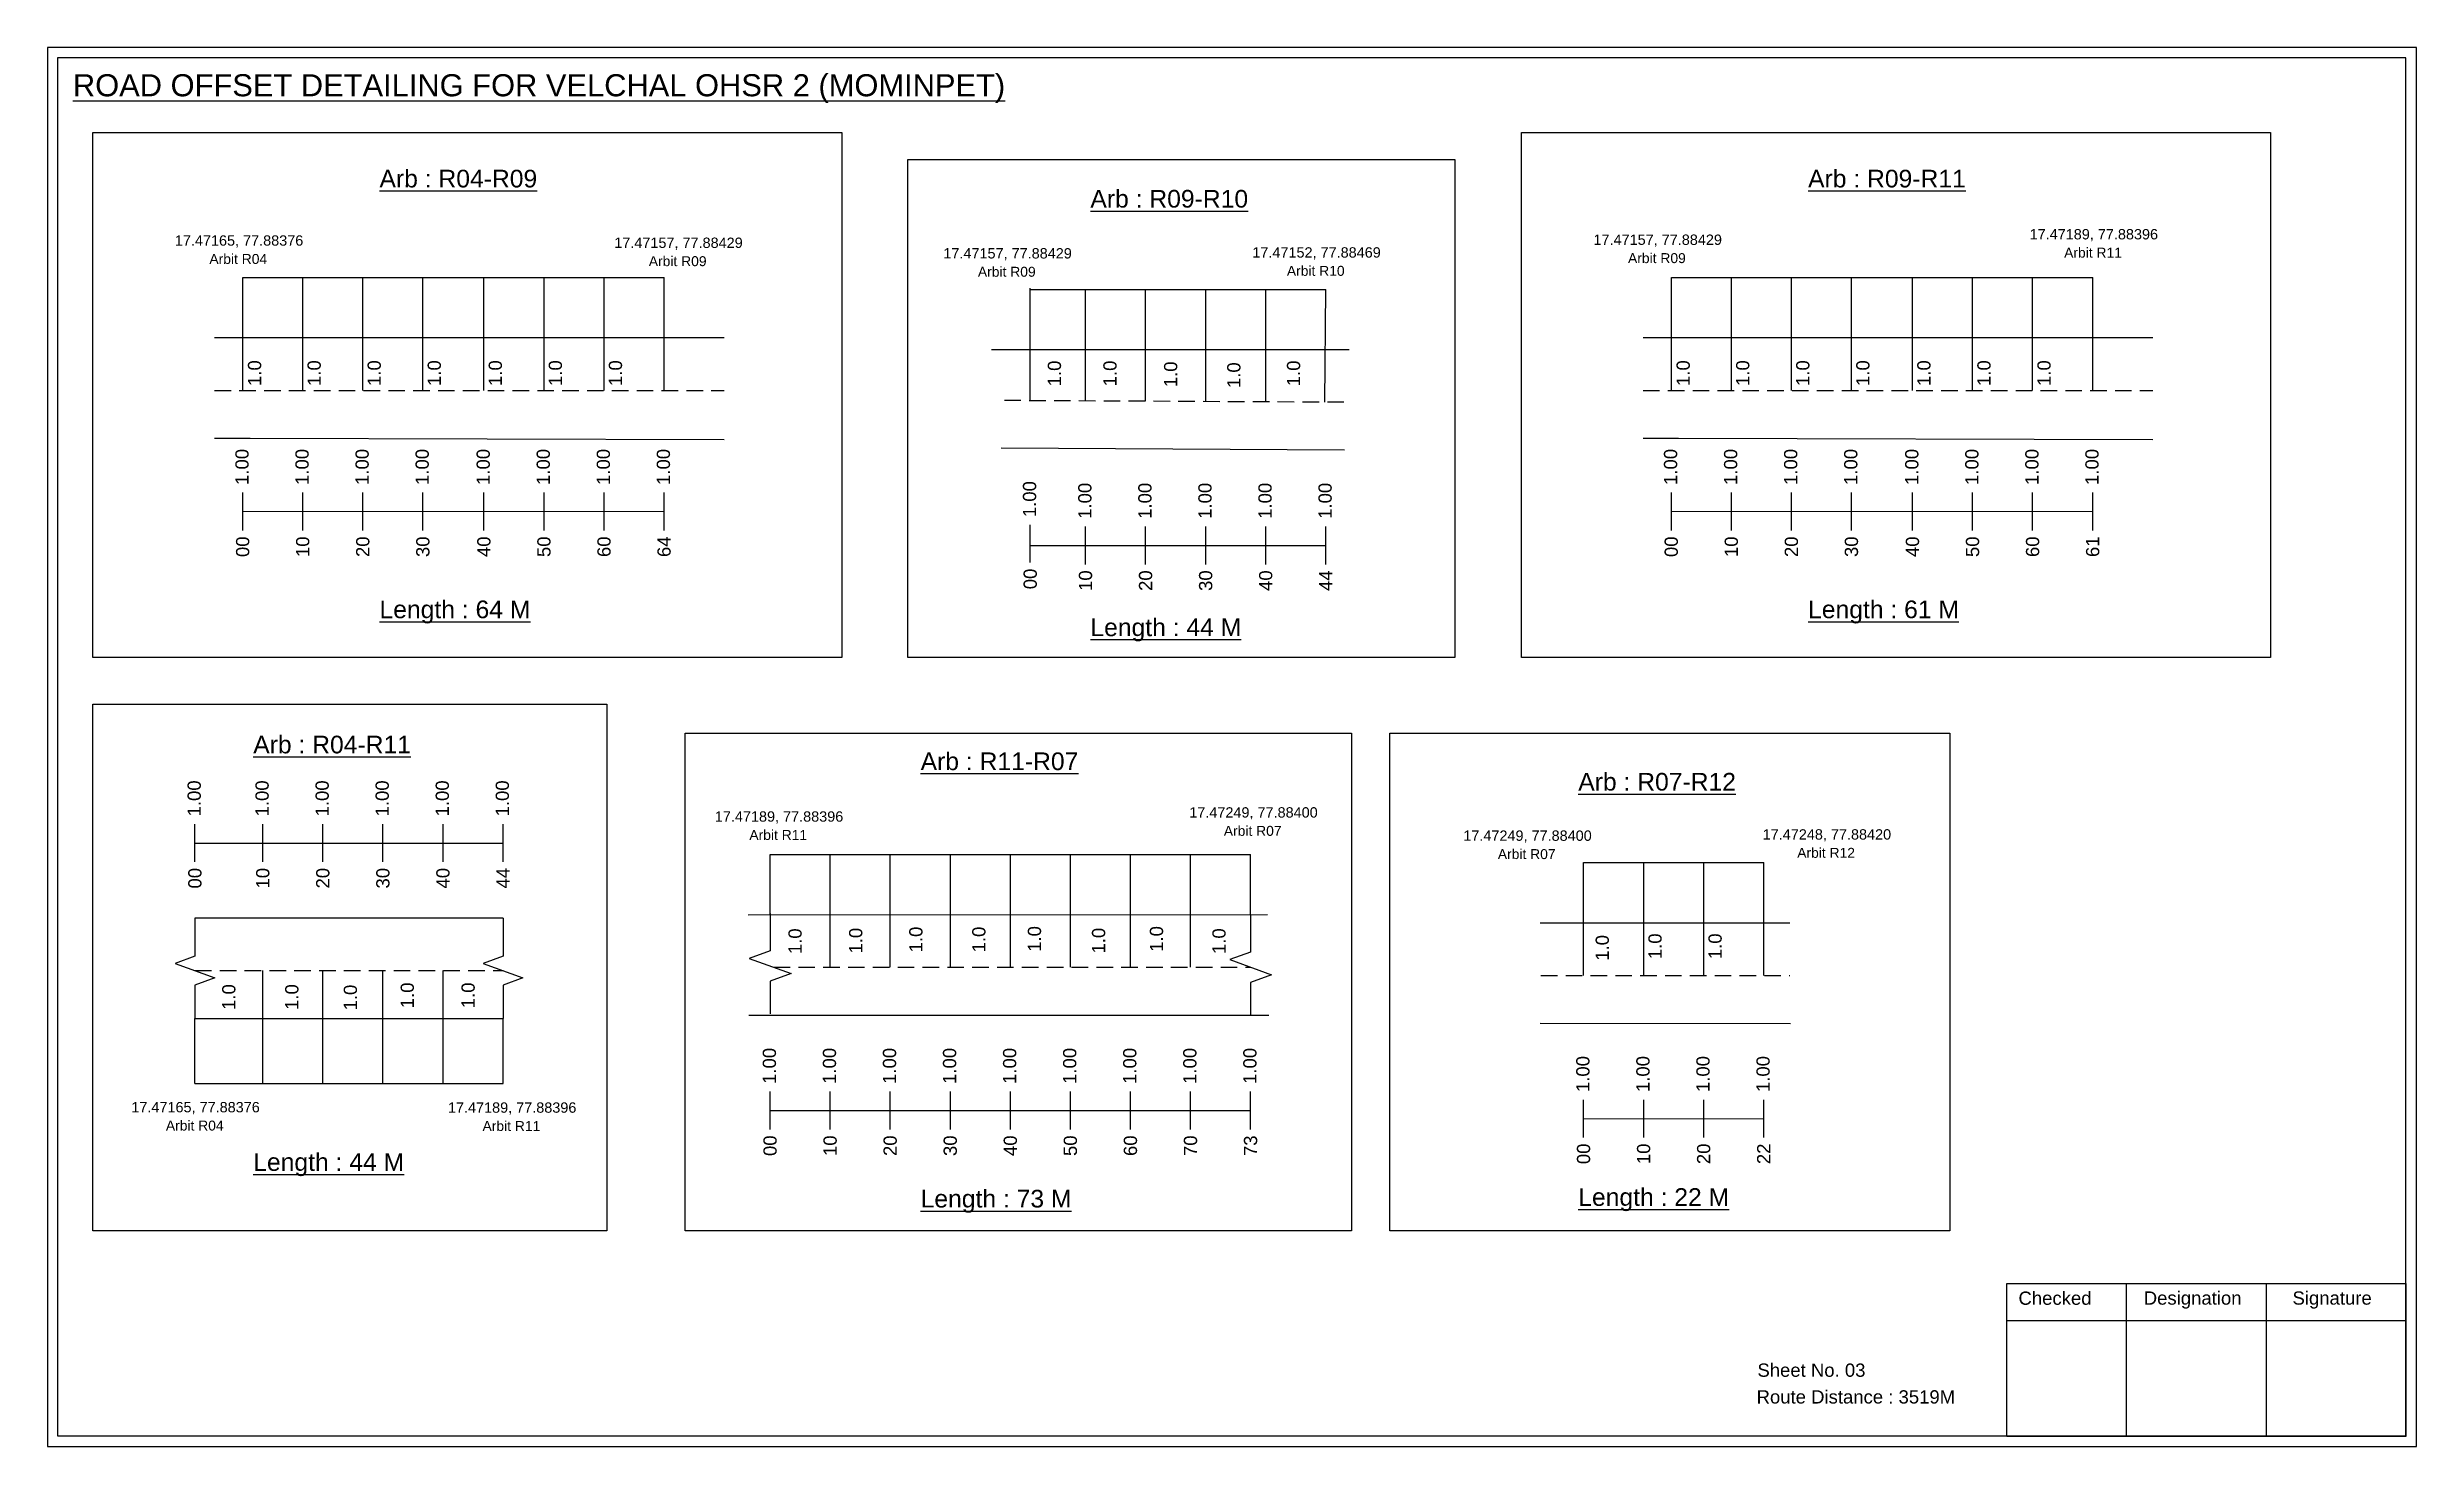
# Model space of a CAD drawing. Header units: inches. Extents: x -117 to 51867, y -12715 to 3423.
# Drawn here: x 38284 to 38821, y -590 to -273 of the extents above; entities that cross this region are included whole.
import ezdxf

# ---------------------------------------------------------------- set-up
doc = ezdxf.new("R2010")
doc.units = ezdxf.units.IN
doc.header["$MEASUREMENT"] = 0
doc.linetypes.add('DASHED2', pattern=[0.375, 0.25, -0.125])
doc.layers.add('PDF_Geometry', color=7, linetype='Continuous')
doc.layers.add('PDF_Text', color=5, linetype='Continuous')
doc.styles.add('PDF Arial', font='arial.ttf')
doc.styles.get("Standard").update_dxf_attribs({"font": 'arial.ttf'})

msp = doc.modelspace()

# ---------------------------------------------------------------- texts
at = {"color": 242, "true_color": 0xcd2027}
for s, height, p in [('%%UROAD OFFSET DETAILING FOR VELCHAL OHSR 2 (MOMINPET)', 5, (38290.01, -283.9)), ('%%UArb : R04-R09', 4, (38359.43, -304.53)), ('%%UArb : R09-R11', 4, (38682.91, -304.53)), ('%%UArb : R09-R10', 4, (38520.4, -309.09)), ('%%ULength : 64 M', 4, (38359.43, -402.03)), ('%%ULength : 44 M', 4, (38520.4, -406.09)), ('%%ULength : 61 M', 4, (38682.91, -402.03)), ('%%UArb : R04-R11', 4, (38330.84, -432.63)), ('%%UArb : R11-R07', 4, (38481.96, -436.42)), ('%%UArb : R07-R12', 4, (38630.87, -441.05)), ('%%ULength : 44 M', 4, (38330.84, -527.13)), ('%%ULength : 22 M', 4, (38630.87, -535.05)), ('%%ULength : 73 M', 4, (38481.96, -535.42))]:
    msp.add_text(s, height=height, dxfattribs=at).set_placement(p)
at = {"color": 5}
for s, height, p in [('17.47165, 77.88376', 2.34, (38313.09, -317.71)), ('17.47157, 77.88429', 2.34, (38412.59, -318.22)), ('17.47157, 77.88429', 2.34, (38634.32, -317.53)), ('17.47189, 77.88396', 2.34, (38733.07, -316.29)), ('Arbit R04', 2.246, (38320.91, -321.84)), ('Arbit R09', 2.246, (38420.41, -322.34)), ('17.47157, 77.88429', 2.34, (38487.11, -320.61)), ('17.47152, 77.88469', 2.34, (38557.07, -320.41)), ('Arbit R09', 2.246, (38642.14, -321.65)), ('Arbit R11', 2.246, (38740.89, -320.41)), ('Arbit R09', 2.246, (38494.93, -324.74)), ('Arbit R10', 2.246, (38564.89, -324.53)), ('17.47249, 77.88400', 2.34, (38542.79, -447.16)), ('17.47189, 77.88396', 2.34, (38435.36, -448.09)), ('Arbit R11', 2.246, (38443.18, -452.22)), ('Arbit R07', 2.246, (38550.61, -451.29)), ('17.47249, 77.88400', 2.34, (38604.84, -452.42)), ('17.47248, 77.88420', 2.34, (38672.63, -452.14)), ('Arbit R07', 2.246, (38612.66, -456.55)), ('Arbit R12', 2.246, (38680.45, -456.26)), ('17.47165, 77.88376', 2.34, (38303.24, -513.88)), ('17.47189, 77.88396', 2.34, (38374.93, -513.97)), ('Arbit R04', 2.246, (38311.06, -518)), ('Arbit R11', 2.246, (38382.76, -518.1))]:
    msp.add_text(s, height=height, dxfattribs=at).set_placement(p)
for p in [(38332.64, -349.47), (38346.13, -349.47), (38359.73, -349.47), (38373.33, -349.47), (38387.15, -349.47), (38400.75, -349.47), (38414.35, -349.47), (38513.75, -349.55), (38526.33, -349.55), (38540.07, -349.75), (38554.38, -349.94), (38567.9, -349.53), (38656.12, -349.47), (38669.61, -349.47), (38683.21, -349.47), (38696.81, -349.47), (38710.63, -349.47), (38724.23, -349.47), (38737.83, -349.47), (38482.38, -477.68), (38496.64, -477.68), (38509.23, -477.55), (38536.86, -477.55), (38455.02, -478.07), (38468.76, -477.94), (38523.75, -477.94), (38551.02, -478.05), (38637.8, -479.57), (38649.75, -479.21), (38663.35, -479.21), (38326.8, -490.7), (38341.07, -490.7), (38354.33, -490.82), (38367.22, -490.32), (38380.99, -490.32)]:
    msp.add_text('1.0', height=3, rotation=90).set_placement(p)
at = {"color": 217, "true_color": 0x93278f}
for s, p in [('1.00', (38329.79, -371.87)), ('1.00', (38343.39, -371.87)), ('1.00', (38356.99, -371.87)), ('1.00', (38370.59, -371.87)), ('1.00', (38384.41, -371.87)), ('1.00', (38398.01, -371.87)), ('1.00', (38411.61, -371.87)), ('1.00', (38425.21, -371.87)), ('1.00', (38653.27, -371.87)), ('1.00', (38666.87, -371.87)), ('1.00', (38680.47, -371.87)), ('1.00', (38694.07, -371.87)), ('1.00', (38707.89, -371.87)), ('1.00', (38721.49, -371.87)), ('1.00', (38735.09, -371.87)), ('1.00', (38748.69, -371.87)), ('1.00', (38508.12, -379.16)), ('1.00', (38520.64, -379.54)), ('1.00', (38534.24, -379.54)), ('1.00', (38547.84, -379.54)), ('1.00', (38561.44, -379.54)), ('1.00', (38575.04, -379.54)), ('00', (38329.94, -388.19)), ('10', (38343.54, -388.19)), ('20', (38357.14, -388.19)), ('30', (38370.74, -388.19)), ('40', (38384.56, -388.19)), ('50', (38398.16, -388.19)), ('60', (38411.76, -388.19)), ('64', (38425.36, -388.19)), ('00', (38653.42, -388.19)), ('10', (38667.02, -388.19)), ('20', (38680.62, -388.19)), ('30', (38694.22, -388.19)), ('40', (38708.04, -388.19)), ('50', (38721.64, -388.19)), ('60', (38735.24, -388.19)), ('61', (38748.84, -388.19)), ('00', (38508.27, -395.48)), ('10', (38520.79, -395.86)), ('20', (38534.39, -395.86)), ('30', (38547.99, -395.86)), ('40', (38561.59, -395.86)), ('44', (38575.19, -395.86)), ('1.00', (38318.97, -446.9)), ('1.00', (38334.34, -446.9)), ('1.00', (38347.94, -446.9)), ('1.00', (38361.54, -446.9)), ('1.00', (38375.14, -446.9)), ('1.00', (38388.74, -446.9)), ('00', (38319.12, -463.22)), ('10', (38334.49, -463.22)), ('20', (38348.09, -463.22)), ('30', (38361.69, -463.22)), ('40', (38375.29, -463.22)), ('44', (38388.89, -463.22)), ('1.00', (38449.21, -507.45)), ('1.00', (38462.81, -507.45)), ('1.00', (38476.41, -507.45)), ('1.00', (38490.01, -507.45)), ('1.00', (38503.61, -507.45)), ('1.00', (38517.21, -507.45)), ('1.00', (38530.81, -507.45)), ('1.00', (38544.41, -507.45)), ('1.00', (38558.01, -507.45)), ('1.00', (38633.41, -509.29)), ('1.00', (38647.01, -509.29)), ('1.00', (38660.61, -509.29)), ('1.00', (38674.21, -509.29)), ('00', (38449.36, -523.77)), ('10', (38462.96, -523.77)), ('20', (38476.56, -523.77)), ('30', (38490.16, -523.77)), ('40', (38503.76, -523.77)), ('50', (38517.36, -523.77)), ('60', (38530.96, -523.77)), ('70', (38544.56, -523.77)), ('73', (38558.16, -523.77)), ('00', (38633.56, -525.61)), ('10', (38647.16, -525.61)), ('20', (38660.76, -525.61)), ('22', (38674.36, -525.61))]:
    msp.add_text(s, height=3, rotation=90, dxfattribs=at).set_placement(p)
for s, p in [('Sheet No. 03', (38671.44, -573.74)), ('Route Distance : 3519M', (38671.25, -579.79))]:
    msp.add_text(s, height=3).set_placement(p)
at = {"layer": 'PDF_Text', "color": 7, "attachment_point": 7, "style": 'PDF Arial'}
for s, insert, char_height in [('Checked', (38730.55, -557.49), 3.001), ('Designation', (38758.92, -558.32), 3.0006), ('Signature', (38792.6, -558.32), 3.001)]:
    msp.add_mtext(s, dxfattribs=dict(at, insert=insert, char_height=char_height))

# ---------------------------------------------------------------- linework, layer by layer
at = {"color": 5}
for p, q in [((38328.46, -324.94), (38423.88, -324.94)), ((38651.95, -324.94), (38747.36, -324.94)), ((38506.79, -327.6), (38573.71, -327.6)), ((38447.89, -455.51), (38556.69, -455.51)), ((38632.09, -457.35), (38672.89, -457.35)), ((38317.64, -507.34), (38387.41, -507.34))]:
    msp.add_line(p, q, dxfattribs=at)
for p, q in [((38328.46, -350.47), (38328.46, -324.94)), ((38342.06, -350.47), (38342.06, -324.94)), ((38355.66, -350.47), (38355.66, -324.94)), ((38369.26, -350.47), (38369.26, -324.94)), ((38383.08, -350.47), (38383.08, -324.94)), ((38396.68, -350.47), (38396.68, -324.94)), ((38410.28, -350.47), (38410.28, -324.94)), ((38423.88, -350.47), (38423.88, -324.94)), ((38651.95, -350.47), (38651.95, -324.94)), ((38665.55, -350.47), (38665.55, -324.94)), ((38679.15, -350.47), (38679.15, -324.94)), ((38692.75, -350.47), (38692.75, -324.94)), ((38706.56, -350.47), (38706.56, -324.94)), ((38720.16, -350.47), (38720.16, -324.94)), ((38733.76, -350.47), (38733.76, -324.94)), ((38747.36, -350.47), (38747.36, -324.94)), ((38506.79, -352.84), (38506.79, -327.3)), ((38519.31, -352.89), (38519.31, -327.6)), ((38532.91, -352.94), (38532.91, -327.6)), ((38546.51, -352.88), (38546.51, -327.6)), ((38560.11, -353.14), (38560.11, -327.6)), ((38573.49, -353.1), (38573.71, -327.6)), ((38437.48, -338.59), (38322.06, -338.59)), ((38578.96, -341.28), (38498.01, -341.28)), ((38760.96, -338.59), (38645.54, -338.59)), ((38322.06, -361.27), (38330.11, -361.27)), ((38330.11, -361.27), (38437.48, -361.57)), ((38500.22, -363.48), (38577.95, -363.91)), ((38645.54, -361.27), (38653.6, -361.27)), ((38653.6, -361.27), (38760.96, -361.57)), ((38447.89, -469.16), (38447.89, -455.51)), ((38461.49, -481.05), (38461.49, -455.51)), ((38475.09, -481.05), (38475.09, -455.51)), ((38488.69, -481.05), (38488.69, -455.51)), ((38502.29, -481.05), (38502.29, -455.51)), ((38515.89, -481.05), (38515.89, -455.51)), ((38529.49, -481.05), (38529.49, -455.51)), ((38543.09, -481.05), (38543.09, -455.51)), ((38556.69, -469.17), (38556.69, -455.51)), ((38632.09, -482.89), (38632.09, -457.35)), ((38645.69, -482.89), (38645.69, -457.35)), ((38659.29, -482.89), (38659.29, -457.35)), ((38672.89, -482.89), (38672.89, -457.35)), ((38387.41, -469.92), (38317.64, -469.92)), ((38442.89, -469.17), (38560.5, -469.11)), ((38622.25, -471), (38678.74, -471)), ((38333.01, -507.34), (38333.01, -481.8)), ((38346.61, -507.34), (38346.61, -481.8)), ((38360.21, -507.34), (38360.21, -481.8)), ((38373.81, -507.34), (38373.81, -481.8)), ((38317.64, -492.61), (38387.41, -492.61)), ((38317.64, -507.34), (38317.64, -492.61)), ((38387.41, -507.34), (38387.41, -492.61)), ((38443.03, -491.85), (38560.81, -491.85)), ((38622.25, -493.69), (38678.96, -493.81))]:
    msp.add_line(p, q)
at = {"linetype": 'DASHED2', "ltscale": 15}
for p, q in [((38322.06, -350.47), (38437.48, -350.47)), ((38500.93, -352.69), (38579.22, -353.1)), ((38645.54, -350.47), (38760.96, -350.47)), ((38317.64, -481.8), (38387.41, -481.8)), ((38448.65, -481.05), (38556.69, -481.05)), ((38622.4, -482.89), (38678.74, -482.89))]:
    msp.add_line(p, q, dxfattribs=at)
at = {"color": 217, "true_color": 0x93278f}
for p, q in [((38328.46, -382.17), (38328.46, -373.61)), ((38342.06, -382.17), (38342.06, -373.61)), ((38355.66, -382.17), (38355.66, -373.61)), ((38369.26, -382.17), (38369.26, -373.61)), ((38383.08, -382.17), (38383.08, -373.61)), ((38396.68, -382.17), (38396.68, -373.61)), ((38410.28, -382.17), (38410.28, -373.61)), ((38423.88, -382.17), (38423.88, -373.61)), ((38651.95, -382.17), (38651.95, -373.61)), ((38665.55, -382.17), (38665.55, -373.61)), ((38679.15, -382.17), (38679.15, -373.61)), ((38692.75, -382.17), (38692.75, -373.61)), ((38706.56, -382.17), (38706.56, -373.61)), ((38720.16, -382.17), (38720.16, -373.61)), ((38733.76, -382.17), (38733.76, -373.61)), ((38747.36, -382.17), (38747.36, -373.61)), ((38328.46, -377.9), (38423.88, -377.83)), ((38506.79, -389.45), (38506.79, -380.9)), ((38651.95, -377.9), (38747.36, -377.83)), ((38506.79, -385.57), (38573.71, -385.55)), ((38519.31, -389.84), (38519.31, -381.28)), ((38532.91, -389.84), (38532.91, -381.28)), ((38546.51, -389.84), (38546.51, -381.28)), ((38560.11, -389.84), (38560.11, -381.28)), ((38573.71, -389.84), (38573.71, -381.28)), ((38317.64, -457.2), (38317.64, -448.64)), ((38333.01, -457.2), (38333.01, -448.64)), ((38346.61, -457.2), (38346.61, -448.64)), ((38360.21, -457.2), (38360.21, -448.64)), ((38373.81, -457.2), (38373.81, -448.64)), ((38387.41, -457.2), (38387.41, -448.64)), ((38317.64, -452.93), (38387.41, -452.93)), ((38447.89, -517.75), (38447.89, -509.19)), ((38461.49, -517.75), (38461.49, -509.19)), ((38475.09, -517.75), (38475.09, -509.19)), ((38488.69, -517.75), (38488.69, -509.19)), ((38502.29, -517.75), (38502.29, -509.19)), ((38515.89, -517.75), (38515.89, -509.19)), ((38529.49, -517.75), (38529.49, -509.19)), ((38543.09, -517.75), (38543.09, -509.19)), ((38556.69, -517.75), (38556.69, -509.19)), ((38447.89, -513.48), (38556.69, -513.48)), ((38632.09, -519.58), (38632.09, -511.03)), ((38645.69, -519.58), (38645.69, -511.03)), ((38659.29, -519.58), (38659.29, -511.03)), ((38672.89, -519.58), (38672.89, -511.03)), ((38632.09, -515.32), (38672.89, -515.31))]:
    msp.add_line(p, q, dxfattribs=at)
for points in [[(38294.54, -292.1), (38464.15, -292.1), (38464.15, -410.93), (38294.54, -410.93)], [(38618.02, -292.1), (38787.64, -292.1), (38787.64, -410.93), (38618.02, -410.93)], [(38479.09, -298.24), (38602.89, -298.24), (38602.89, -410.93), (38479.09, -410.93)], [(38294.54, -421.5), (38410.89, -421.5), (38410.89, -540.71), (38294.54, -540.71)], [(38428.66, -428.03), (38579.51, -428.03), (38579.51, -540.71), (38428.66, -540.71)], [(38588.23, -428.03), (38714.98, -428.03), (38714.98, -540.71), (38588.23, -540.71)]]:
    msp.add_lwpolyline(points, close=True)
at = {"linetype": 'Continuous'}
for points in [[(38317.64, -469.92), (38317.64, -478.53), (38313.14, -480.17), (38322.14, -483.44), (38317.64, -485.08), (38317.64, -492.61)], [(38387.41, -469.92), (38387.41, -478.53), (38382.91, -480.17), (38391.91, -483.44), (38387.41, -485.08), (38387.41, -492.61)], [(38447.87, -468.88), (38447.87, -477.31), (38443.12, -479.04), (38452.61, -482.49), (38447.87, -484.22), (38447.87, -491.57)], [(38556.69, -469.17), (38556.69, -477.6), (38551.94, -479.32), (38561.43, -482.78), (38556.69, -484.5), (38556.69, -491.85)]]:
    msp.add_lwpolyline(points, dxfattribs=at)
at = {"layer": 'PDF_Geometry'}
for points in [[(38284.23, -272.83), (38284.23, -589.54), (38820.7, -589.54), (38820.7, -272.83)], [(38286.55, -275.16), (38286.55, -587.12), (38818.28, -587.12), (38818.28, -275.16)]]:
    msp.add_lwpolyline(points, close=True, dxfattribs=at)
at = {"layer": 'PDF_Geometry', "color": 242, "true_color": 0xcc1f26}
msp.add_lwpolyline([(38818.28, -587.22), (38727.94, -587.22), (38727.94, -552.6), (38818.28, -552.6)], close=True, dxfattribs=at)
for points in [[(38754.92, -552.6), (38754.92, -587.22)], [(38786.65, -552.6), (38786.65, -587.22)], [(38727.94, -560.98), (38818.28, -560.98)]]:
    msp.add_lwpolyline(points, dxfattribs=at)

msp.set_redraw_order([(e.dxf.handle, doc.entitydb.next_handle()) for e in msp.query("TEXT MTEXT ATTDEF DIMENSION ARC_DIMENSION")])  # texts and dimensions are drawn at this point

doc.saveas('drawing.dxf')
